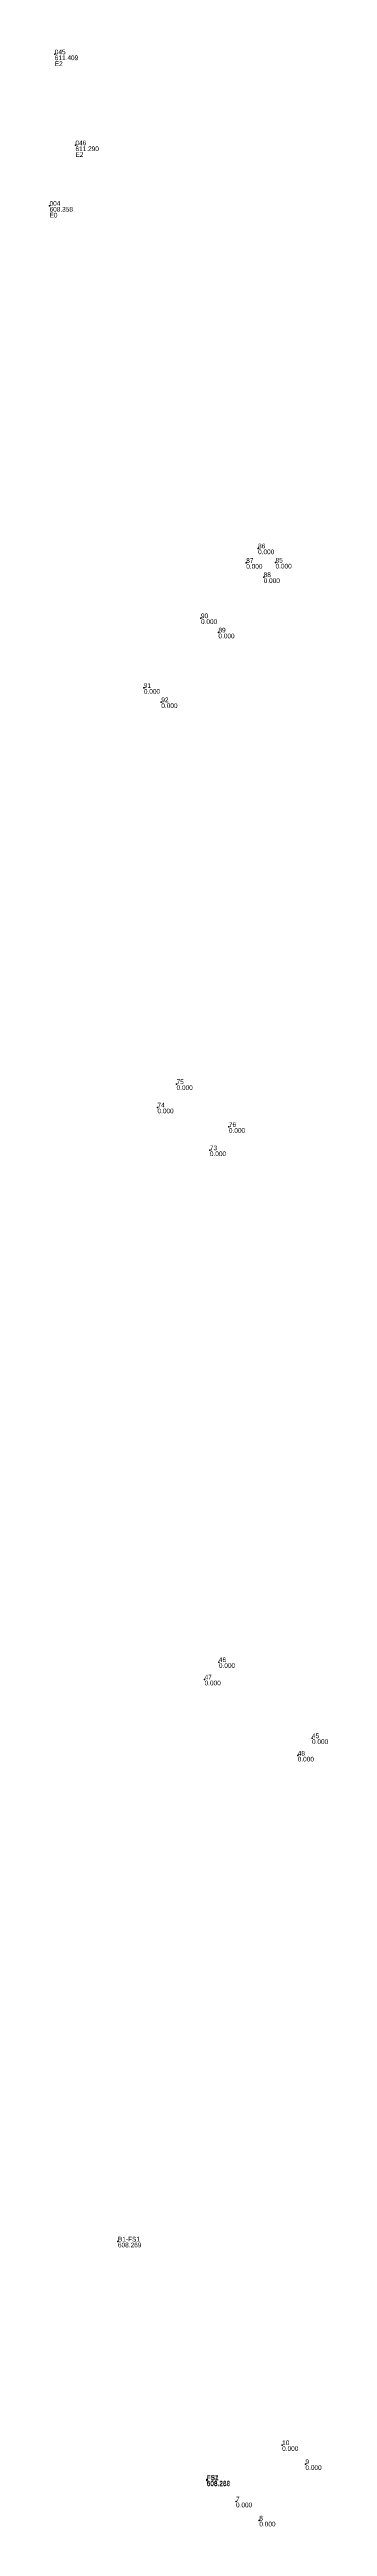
# Model space of a CAD drawing. Header units: metres. Extents: x 7512575.9 to 7512638.6, y 4691701.6 to 4691749.4.
# Drawn here: x 7512601.33 to 7512605.03, y 4691709.31 to 4691742.27 of the extents above; entities that cross this region are included whole.
import ezdxf

# ---------------------------------------------------------------- set-up
doc = ezdxf.new("R2010")
doc.units = ezdxf.units.M
doc.header["$PDSIZE"] = 0.935993
doc.layers.get('0').update_dxf_attribs({"color": 8})
for name, color, linetype in [('PNTDESC', 1, 'Continuous'), ('PNTELEV', 2, 'Continuous'), ('PNTNO', 3, 'Continuous')]:
    doc.layers.add(name, color=color, linetype=linetype)

msp = doc.modelspace()

# ---------------------------------------------------------------- linework, layer by layer
for p in [(7512601.398949, 4691742.203756, 611.409331), (7512601.674113, 4691740.993692, 611.29008), (7512601.329157, 4691740.188236, 608.3579), (7512604.104, 4691735.63), (7512603.946, 4691735.437), (7512604.178, 4691735.247), (7512604.336, 4691735.44), (7512603.344, 4691734.701), (7512603.576, 4691734.511), (7512602.584, 4691733.773), (7512602.816, 4691733.583), (7512603.019, 4691728.501), (7512602.765, 4691728.191), (7512603.715, 4691727.931), (7512603.462, 4691727.621), (7512603.582, 4691720.811), (7512603.392, 4691720.579), (7512604.821, 4691719.798), (7512604.631, 4691719.566), (7512602.239437, 4691713.101188, 608.26932), (7512604.424, 4691710.392), (7512603.419713, 4691709.93251, 608.23175), (7512603.420335, 4691709.922593, 608.266019), (7512604.734, 4691710.139), (7512603.81, 4691709.642), (7512604.12, 4691709.388)]:
    msp.add_point(p)

# ---------------------------------------------------------------- texts
at = {"layer": 'PNTDESC', "color": 8}
for s, p in [('E2', (7512601.398949, 4691742.047757)), ('E2', (7512601.674113, 4691740.837693)), ('E0', (7512601.329157, 4691740.032237))]:
    msp.add_text(s, height=0.0624, dxfattribs=at).set_placement(p)
at = {"layer": 'PNTELEV'}
for s, p in [('611.409', (7512601.398949, 4691742.125757)), ('611.290', (7512601.674113, 4691740.915693)), ('608.358', (7512601.329157, 4691740.110236)), ('0.000', (7512604.104, 4691735.552001)), ('0.000', (7512603.946, 4691735.359001)), ('0.000', (7512604.178, 4691735.169001)), ('0.000', (7512604.336, 4691735.362001)), ('0.000', (7512603.344, 4691734.623001)), ('0.000', (7512603.576, 4691734.433001)), ('0.000', (7512602.584, 4691733.695001)), ('0.000', (7512602.816, 4691733.505001)), ('0.000', (7512603.019, 4691728.423001)), ('0.000', (7512602.765, 4691728.113001)), ('0.000', (7512603.715, 4691727.853001)), ('0.000', (7512603.462, 4691727.543001)), ('0.000', (7512603.582, 4691720.733001)), ('0.000', (7512603.392, 4691720.501001)), ('0.000', (7512604.821, 4691719.720001)), ('0.000', (7512604.631, 4691719.488001)), ('608.269', (7512602.239437, 4691713.023188)), ('0.000', (7512604.424, 4691710.314001)), ('608.232', (7512603.419713, 4691709.854511)), ('608.266', (7512603.420335, 4691709.844593)), ('0.000', (7512604.734, 4691710.061001)), ('0.000', (7512603.81, 4691709.564001)), ('0.000', (7512604.12, 4691709.310001))]:
    msp.add_text(s, height=0.0624, dxfattribs=at).set_placement(p)
at = {"layer": 'PNTNO', "color": 8}
for s, p in [('045', (7512601.398949, 4691742.203756)), ('046', (7512601.674113, 4691740.993692)), ('004', (7512601.329157, 4691740.188236)), ('86', (7512604.104, 4691735.63)), ('87', (7512603.946, 4691735.437)), ('88', (7512604.178, 4691735.247)), ('85', (7512604.336, 4691735.44)), ('90', (7512603.344, 4691734.701)), ('89', (7512603.576, 4691734.511)), ('91', (7512602.584, 4691733.773)), ('92', (7512602.816, 4691733.583)), ('75', (7512603.019, 4691728.501)), ('74', (7512602.765, 4691728.191)), ('76', (7512603.715, 4691727.931)), ('73', (7512603.462, 4691727.621)), ('46', (7512603.582, 4691720.811)), ('47', (7512603.392, 4691720.579)), ('45', (7512604.821, 4691719.798)), ('48', (7512604.631, 4691719.566)), ('B1-FS1', (7512602.239437, 4691713.101188)), ('10', (7512604.424, 4691710.392)), ('9', (7512604.734, 4691710.139)), ('FS2', (7512603.419713, 4691709.93251)), ('FS1', (7512603.420335, 4691709.922593)), ('7', (7512603.81, 4691709.642)), ('8', (7512604.12, 4691709.388))]:
    msp.add_text(s, height=0.0624, dxfattribs=at).set_placement(p)

doc.saveas('drawing.dxf')
